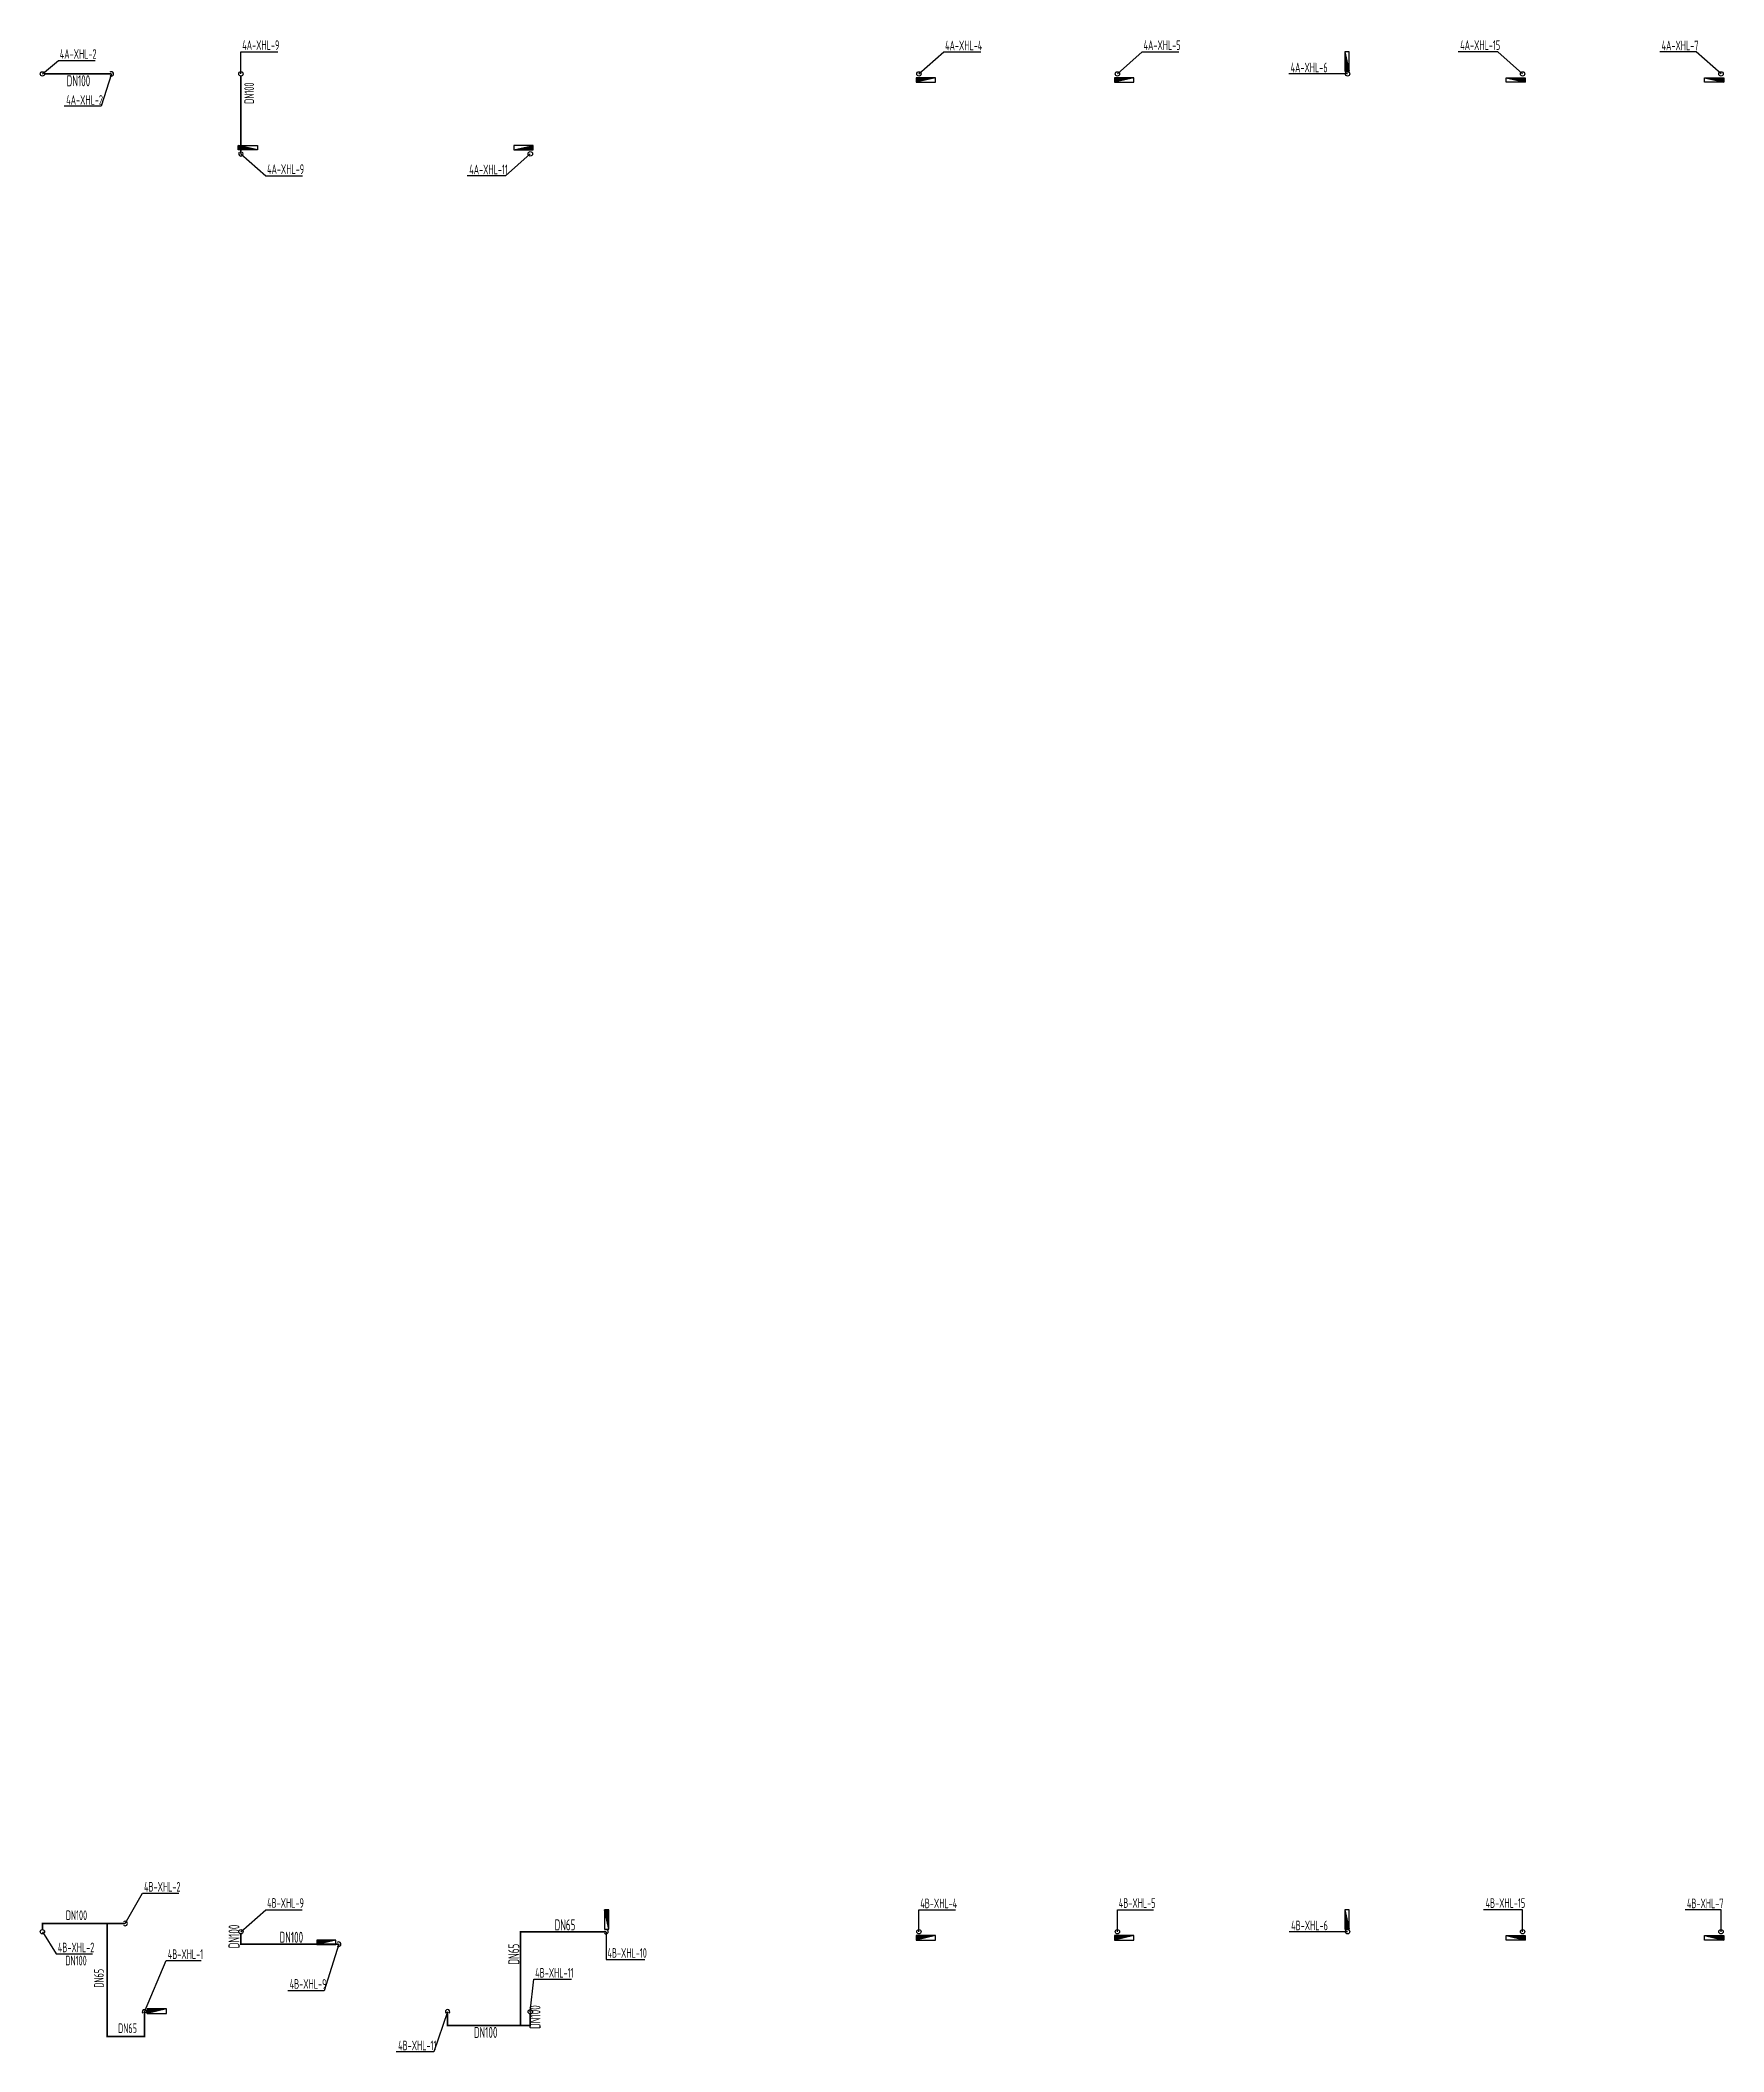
# Model space of a CAD drawing. Header units: millimetres. Extents: x -69218 to 1159344, y 1846 to 130422.
# Drawn here: x 243344 to 304424, y 29069 to 102043 of the extents above; entities that cross this region are included whole.
import ezdxf

# ---------------------------------------------------------------- set-up
doc = ezdxf.new("R2010")
doc.units = ezdxf.units.MM
doc.header["$LTSCALE"] = 1000
doc.layers.get('0').update_dxf_attribs({"linetype": 'CONTINUOUS'})
for name, color, linetype in [('DIM_消防', 3, 'CONTINUOUS'), ('EQUIP_消火栓', 7, 'CONTINUOUS'), ('PIPE-消防', 1, 'CONTINUOUS'), ('TEXT_消防', 7, 'CONTINUOUS'), ('VPIPE-消防', 1, 'CONTINUOUS')]:
    doc.layers.add(name, color=color, linetype=linetype)
doc.styles.add('_TWT_PIPEDN', font='GBENOR', dxfattribs={"width": 0.7, "height": 3.5, "bigfont": 'GBCBIG'})
doc.styles.add('_TWT_SERIAL', font='GBENOR', dxfattribs={"width": 0.7, "height": 3.5, "bigfont": 'GBCBIG'})

msp = doc.modelspace()

# ---------------------------------------------------------------- texts
at = {"layer": 'DIM_消防', "color": 7, "style": '_TWT_SERIAL', "width": 0.7}
for s, p in [('4A-XHL-2', (244054, 101368)), ('4A-XHL-9', (250674, 101692)), ('4A-XHL-4', (276173, 101678)), ('4A-XHL-5', (283374, 101690)), ('4A-XHL-15', (294861, 101690)), ('4A-XHL-7', (302169, 101678)), ('4A-XHL-6', (288709, 100878)), ('4A-XHL-2', (244287, 99701)), ('4A-XHL-9', (251574, 97192)), ('4A-XHL-11', (258909, 97178)), ('4B-XHL-2', (247110, 34878)), ('4B-XHL-9', (251574, 34292)), ('4B-XHL-4', (275274, 34278)), ('4B-XHL-5', (282475, 34290)), ('4B-XHL-15', (295781, 34290)), ('4B-XHL-7', (303088, 34278)), ('4B-XHL-6', (288729, 33478)), ('4B-XHL-2', (243984, 32678)), ('DN100', (244256, 32202)), ('4B-XHL-1', (247971, 32434, 3000)), ('4B-XHL-11', (261302, 31759)), ('4B-XHL-10', (263922, 32478)), ('4B-XHL-9', (252394, 31354, -3000)), ('4B-XHL-11', (256329, 29124))]:
    msp.add_text(s, height=350, dxfattribs=at).set_placement(p)
at = {"layer": 'TEXT_消防', "style": '_TWT_PIPEDN', "width": 0.7}
for s, height, p in [('DN100', 400, (244300, 100372)), ('DN100', 350, (244272, 33847)), ('DN65', 400, (262004, 33472)), ('DN100', 400, (252025, 33022)), ('DN65', 350, (246169, 29747)), ('DN100', 400, (259075, 29572))]:
    msp.add_text(s, height=height, dxfattribs=at).set_placement(p)
for s, height, p in [('DN100', 350, (251099, 99735)), ('DN100', 400, (250574, 32824)), ('DN65', 400, (260724, 32232)), ('DN65', 350, (245649, 31392)), ('DN100', 400, (261494, 29899))]:
    msp.add_text(s, height=height, rotation=90, dxfattribs=at).set_placement(p)

# ---------------------------------------------------------------- blocks, each defined once
blk = doc.blocks.new('$TwtSys$00000434')
for p, q in [((-0.5, 0.5), (-0.5, -0.5)), ((-0.5, -0.5), (0.5, 0.5)), ((0.5, 0.5), (-0.5, 0.5)), ((0.5, -0.5), (0.5, 0.5)), ((-0.5, -0.5), (0.5, -0.5))]:
    blk.add_line(p, q)
blk.add_solid([(0.5, -0.5), (0.5, 0.5), (-0.5, -0.5)])

# ---------------------------------------------------------------- hatches: boundary and pattern name
at = {"layer": 'PIPE-消防'}
for points in [[(243424, 33722), (243424, 33752), (243394, 33752)], [(243424, 33722), (243394, 33722), (243394, 33752)], [(250624, 32972), (250624, 32942), (250594, 32942)], [(250624, 32972), (250594, 32972), (250594, 32942)], [(260774, 33422), (260774, 33452), (260744, 33452)], [(260774, 33422), (260744, 33422), (260744, 33452)], [(258124, 30022), (258124, 29992), (258094, 29992)], [(258124, 30022), (258094, 30022), (258094, 29992)], [(261124, 30022), (261154, 30022), (261154, 29992)], [(261124, 30022), (261124, 29992), (261154, 29992)], [(245774, 29622), (245744, 29622), (245744, 29592)], [(245774, 29622), (245774, 29592), (245744, 29592)], [(247124, 29622), (247124, 29592), (247154, 29592)], [(247124, 29622), (247154, 29622), (247154, 29592)]]:
    msp.add_hatch(color=256, dxfattribs=at).paths.add_polyline_path(points)

# ---------------------------------------------------------------- linework, layer by layer
at = {"layer": 'DIM_消防'}
for p, q in [((250624, 100822), (250624, 101622)), ((250624, 101622), (251963, 101622)), ((275224, 100822), (276124, 101622)), ((276124, 101622), (277468, 101622)), ((282424, 100822), (283324, 101622)), ((283324, 101622), (284657, 101622)), ((296224, 101622), (294791, 101622)), ((297124, 100822), (296224, 101622)), ((303424, 101622), (302099, 101622)), ((304324, 100822), (303424, 101622)), ((243424, 100822), (244004, 101312)), ((244004, 101312), (245340, 101312)), ((245924, 100822), (245554, 99645)), ((289974, 100822), (288639, 100822)), ((290774, 100822), (289974, 100822)), ((245554, 99645), (244217, 99645)), ((250624, 97922), (251524, 97122)), ((261124, 97922), (260224, 97122)), ((251524, 97122), (252863, 97122)), ((260224, 97122), (258839, 97122)), ((246424, 33722), (247059, 34822)), ((247059, 34822), (248376, 34822)), ((250624, 33422), (251524, 34222)), ((251524, 34222), (252843, 34222)), ((275224, 33422), (275224, 34222)), ((275224, 34222), (276549, 34222)), ((282424, 33422), (282424, 34222)), ((282424, 34222), (283737, 34222)), ((297124, 34222), (295711, 34222)), ((297124, 33422), (297124, 34222)), ((304324, 34222), (303018, 34222)), ((304324, 33422), (304324, 34222)), ((243424, 33422), (243924, 32622)), ((254174, 32972, -3000), (253643, 31284, -3000)), ((263874, 33422), (263874, 32422)), ((289974, 33422), (288659, 33422)), ((290774, 33422), (289974, 33422)), ((243924, 32622), (245241, 32622)), ((247124, 30522), (247918, 32379, 3000)), ((247918, 32379, 3000), (249184, 32379, 3000)), ((263874, 32422), (265278, 32422)), ((261124, 30522), (261253, 31704)), ((261253, 31704), (262617, 31704)), ((253643, 31284, -3000), (252324, 31284, -3000)), ((258124, 30522), (257624, 29069)), ((257624, 29069), (256259, 29069))]:
    msp.add_line(p, q, dxfattribs=at)
at = {"layer": 'PIPE-消防', "const_width": 60}
for points in [[(243504, 100822), (245924, 100822)], [(250624, 97922), (250624, 100742)], [(243424, 33722), (245774, 33722)], [(243424, 33722), (243424, 33502)], [(245774, 33722), (245774, 29622)], [(245774, 33722), (246424, 33722)], [(250624, 32972), (250624, 33342)], [(254174, 32972), (250624, 32972)], [(263874, 33422), (260774, 33422)], [(260774, 33422), (260774, 30022)], [(247124, 29622), (247124, 30522)], [(258124, 30022), (258124, 30522)], [(258124, 30022), (260774, 30022)], [(260774, 30022), (261124, 30022)], [(261124, 30022), (261124, 30442)], [(245774, 29622), (247124, 29622)]]:
    msp.add_lwpolyline(points, dxfattribs=at)
at = {"layer": 'VPIPE-消防'}
for centre in [(243424, 100822), (250624, 100822), (275224, 100822), (282424, 100822), (290774, 100822), (297124, 100822), (304324, 100822), (261124, 97922), (243424, 33422), (243424, 33422), (250624, 33422), (275224, 33422), (282424, 33422), (290774, 33422), (297124, 33422), (304324, 33422), (261124, 30522)]:
    msp.add_circle(centre, 80, dxfattribs=at)
for centre, start, end in [((245924, 100822), 225, 135), ((250624, 97922), 135, 45), ((246424, 33722), 225, 135), ((254174, 32972), 225, 135), ((263874, 33422), 225, 135), ((247124, 30522), 315, 225), ((258124, 30522), 315, 225)]:
    msp.add_arc(centre, 80, start, end, dxfattribs=at)

# ---------------------------------------------------------------- block references
at = {"layer": 'EQUIP_消火栓', "xscale": 700, "zscale": 700}
for p, yscale, rotation in [((290754, 101272), 160, 270), ((275474, 100602), 160, 180), ((282674, 100602), 160, 180), ((250874, 98142), -160, 180), ((263894, 33872), 160, 89.99999999999999), ((290754, 33872), 160, 270), ((253724, 33042), 160, 180.0000000000002), ((275474, 33202), 160, 180), ((282674, 33202), 160, 180), ((247574, 30542), 160, 180.0000000000002)]:
    msp.add_blockref('$TwtSys$00000434', p, dxfattribs=dict(at, yscale=yscale, rotation=rotation))
for p, yscale in [((296874, 100602), -160), ((304074, 100602), -160), ((260874, 98142), 160), ((296874, 33202), -160), ((304074, 33202), -160)]:
    msp.add_blockref('$TwtSys$00000434', p, dxfattribs=dict(at, yscale=yscale))

msp.set_redraw_order([(e.dxf.handle, doc.entitydb.next_handle()) for e in msp.query("TEXT MTEXT ATTDEF DIMENSION ARC_DIMENSION")])  # texts and dimensions are drawn at this point

doc.saveas('drawing.dxf')
